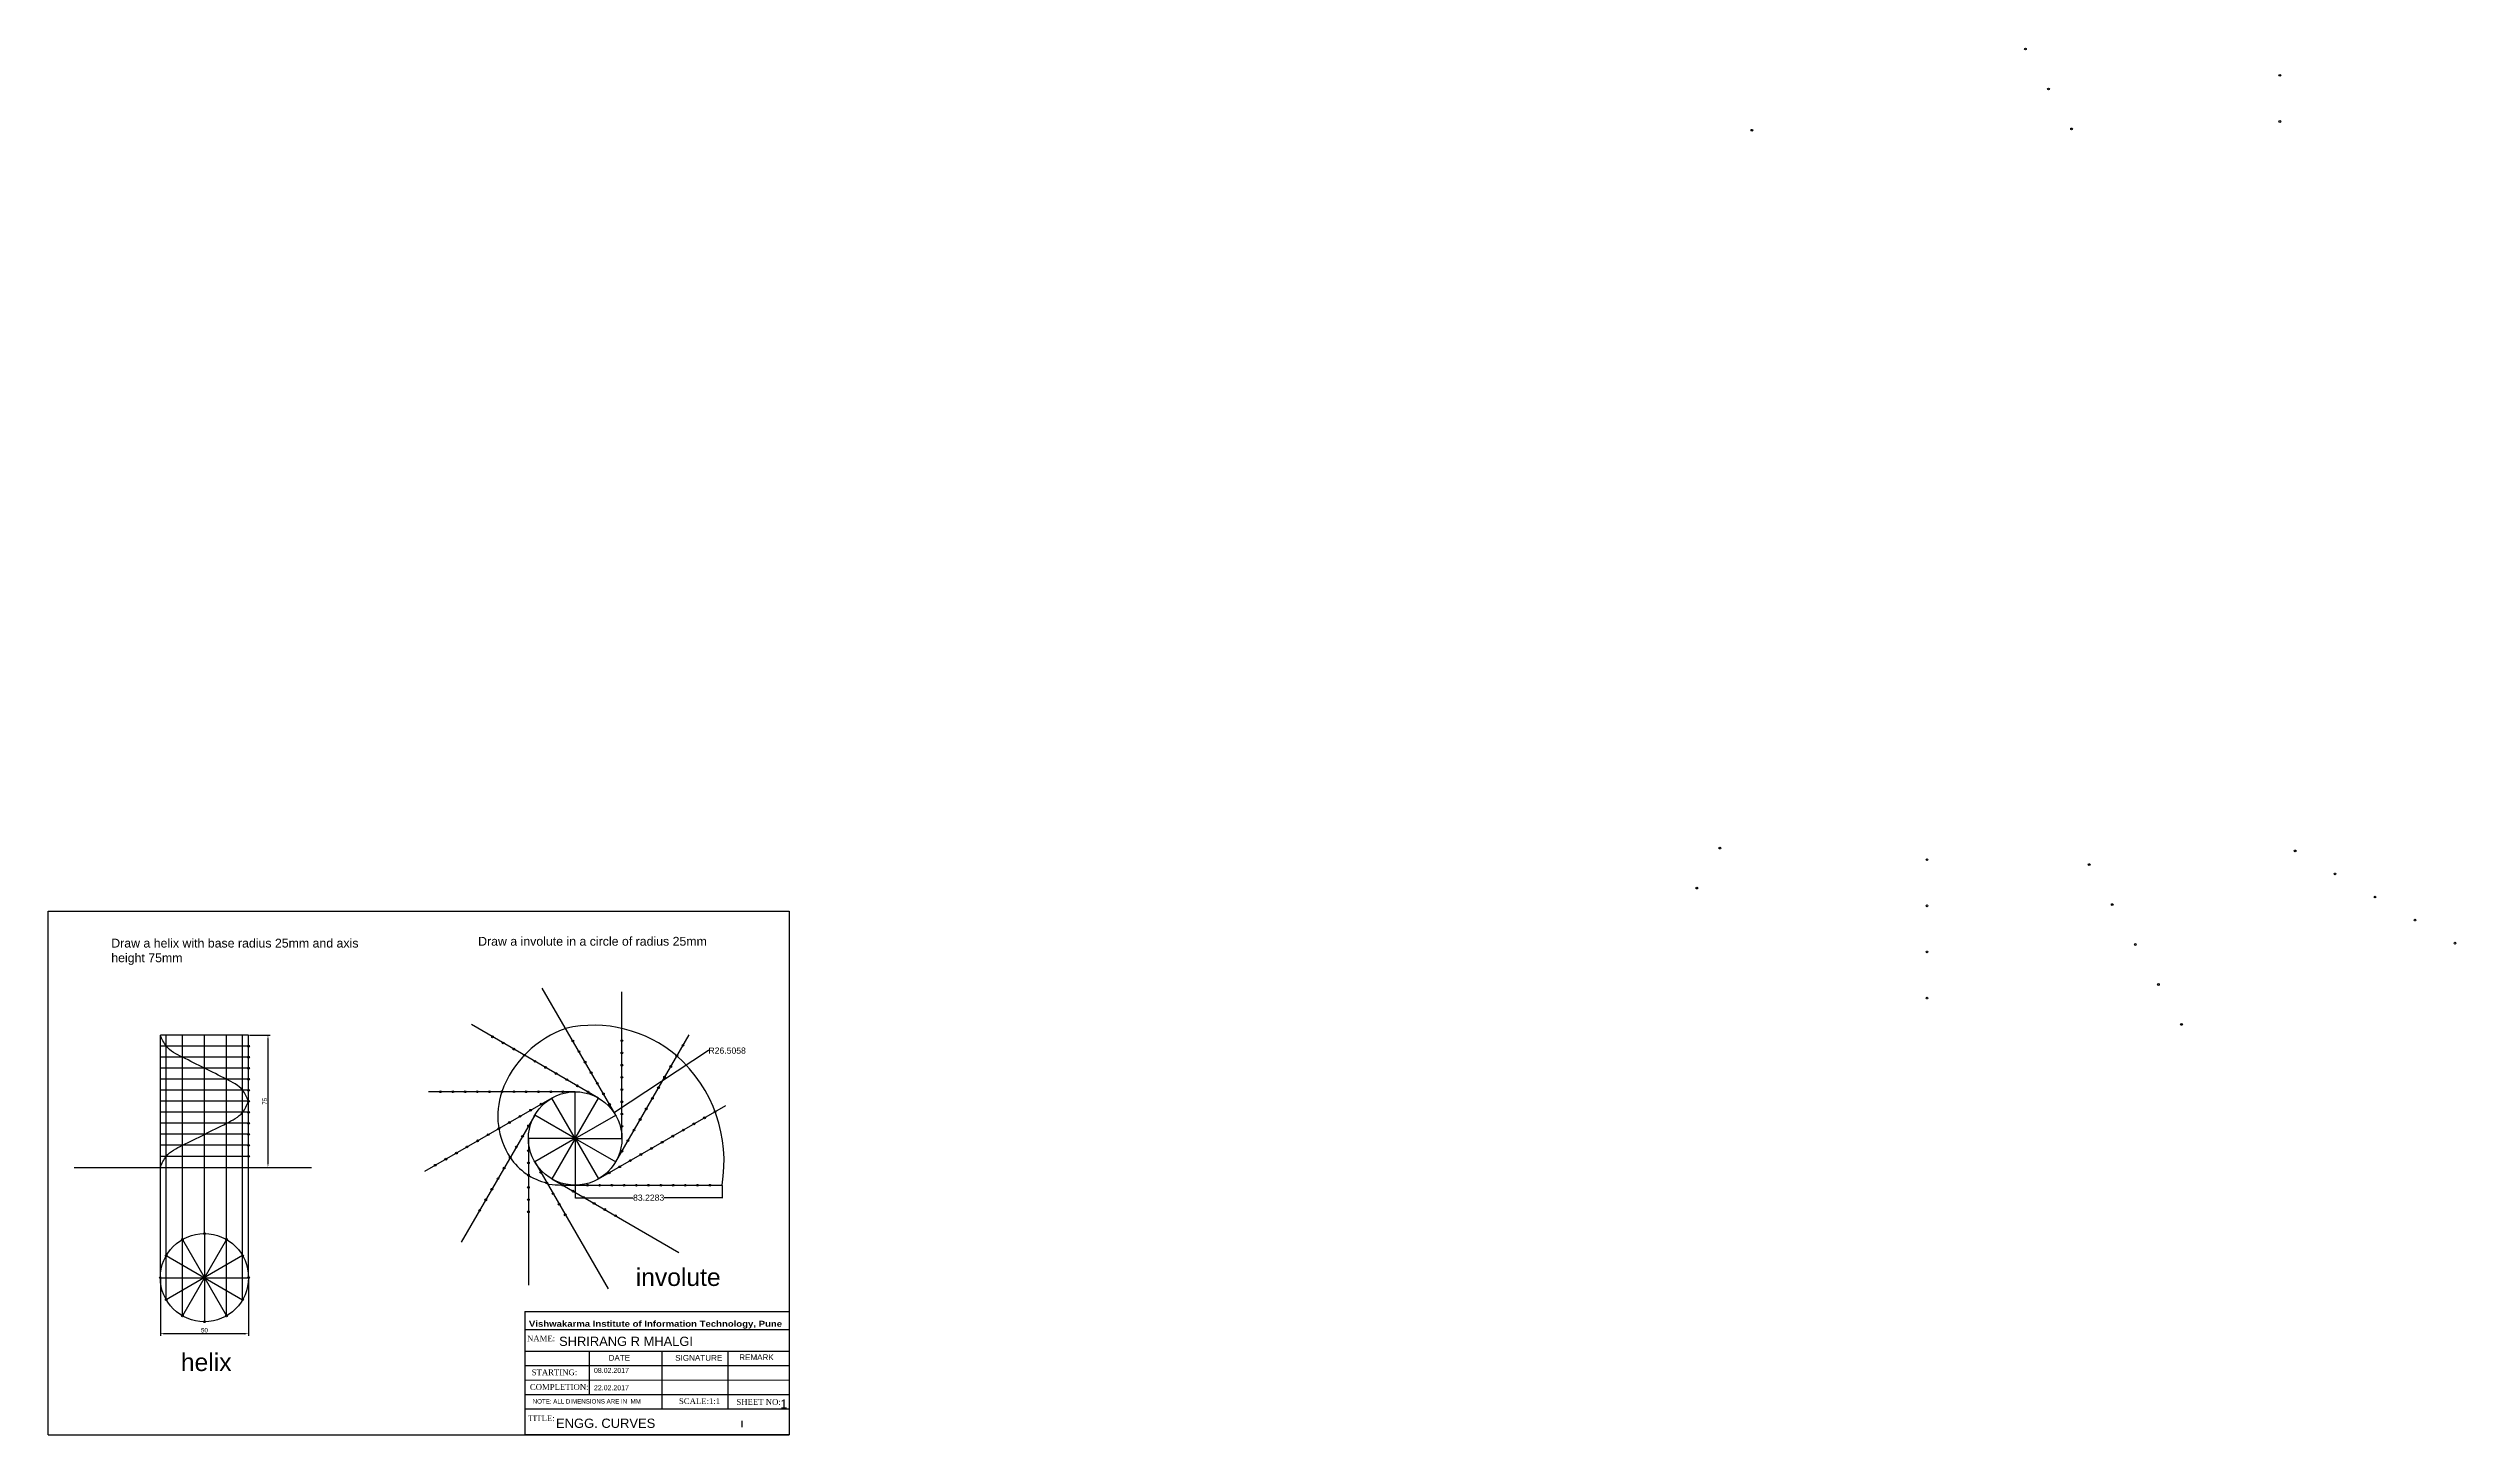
# Model space of a CAD drawing. Header units: inches. Extents: x 0 to 1365, y 0 to 787.
import ezdxf

# ---------------------------------------------------------------- set-up
doc = ezdxf.new("R2010")
doc.units = ezdxf.units.IN
doc.header["$MEASUREMENT"] = 0
doc.header["$PDMODE"] = 33
doc.styles.get("Standard").update_dxf_attribs({"font": 'arial.ttf'})
doc.dimstyles.new('ISO-25', dxfattribs={"dimtxt": 2.5, "dimasz": 2.5, "dimexe": 1.25, "dimexo": 0.625, "dimtad": 1, "dimdec": 0, "dimtxsty": 'Standard', "dimcen": 2.5, "dimadec": 0, "dimazin": 0, "dimtfac": 1, "dimtdec": 0, "dimtmove": 0, "dimatfit": 3, "dimfxl": 1, "dimarcsym": 0})
doc.dimstyles.get("Standard").update_dxf_attribs({"dimtxt": 3.5, "dimasz": 0.18, "dimexe": 0.18, "dimexo": 0.0625, "dimgap": 0.09, "dimtad": 0, "dimtih": 1, "dimtoh": 1, "dimdec": 4, "dimzin": 0, "dimdsep": 46, "dimtxsty": 'Standard', "dimcen": 0.09, "dimadec": 0, "dimazin": 0, "dimtfac": 1, "dimtdec": 4, "dimtofl": 0, "dimtmove": 0, "dimatfit": 3, "dimfxl": 1, "dimtolj": 1, "dimtzin": 0, "dimarcsym": 0})

# ---------------------------------------------------------------- blocks, each defined once
blk = doc.blocks.new('*D10')
at = {"color": 0, "lineweight": -2, "transparency": 16777216}
for p, q in [((114.2, 226.8), (125.9, 226.8)), ((124.6, 224.3), (124.6, 154.3)), ((114.2, 151.8), (125.9, 151.8))]:
    blk.add_line(p, q, dxfattribs=at)
at = {"color": 0, "transparency": 16777216}
for points in [[(124.2, 224.3), (125, 224.3), (124.6, 226.8)], [(124.2, 154.3), (125, 154.3), (124.6, 151.8)]]:
    blk.add_solid(points, dxfattribs=at)
at = {"layer": 'Defpoints', "color": 0, "transparency": 16777216}
for p in [(113.6, 226.8), (113.6, 151.8), (124.6, 151.8)]:
    blk.add_point(p, dxfattribs=at)
at = {"color": 0, "transparency": 16777216, "insert": (122.7, 189.3), "char_height": 2.5, "attachment_point": 5, "rotation": 90}
blk.add_mtext('75', dxfattribs=at)
blk = doc.blocks.new('*D11')
at = {"color": 0, "lineweight": -2, "transparency": 16777216}
for p, q in [((63.6, 88.6), (63.6, 56.2)), ((113.6, 89.5), (113.6, 56.2)), ((66.1, 57.5), (111.1, 57.5))]:
    blk.add_line(p, q, dxfattribs=at)
at = {"color": 0, "transparency": 16777216}
for points in [[(66.1, 57.9), (66.1, 57), (63.6, 57.5)], [(111.1, 57.9), (111.1, 57), (113.6, 57.5)]]:
    blk.add_solid(points, dxfattribs=at)
at = {"layer": 'Defpoints', "color": 0, "transparency": 16777216}
for p in [(63.6, 89.2), (113.6, 90.2), (113.6, 57.5)]:
    blk.add_point(p, dxfattribs=at)
at = {"color": 0, "transparency": 16777216, "insert": (88.6, 59.4), "char_height": 2.5, "attachment_point": 5}
blk.add_mtext('50', dxfattribs=at)
blk = doc.blocks.new('*D18')
at = {"color": 0, "lineweight": -2, "transparency": 16777216}
for p, q in [((374.3, 218), (321, 182.9)), ((374.5, 218), (374.3, 218)), ((298.7, 168.2), (298.8, 168.2)), ((298.8, 168.1), (298.8, 168.3))]:
    blk.add_line(p, q, dxfattribs=at)
at = {"color": 0, "transparency": 16777216}
blk.add_solid([(321, 182.9), (321, 182.8), (320.9, 182.8)], dxfattribs=at)
at = {"layer": 'Defpoints', "color": 0, "transparency": 16777216}
for p in [(320.9, 182.8), (298.8, 168.2)]:
    blk.add_point(p, dxfattribs=at)
at = {"color": 0, "transparency": 16777216, "insert": (384.9, 218), "char_height": 3.5, "attachment_point": 5}
blk.add_mtext('\\A1;R26.5058', dxfattribs=at)
blk = doc.blocks.new('*D19')
at = {"color": 0, "lineweight": -2, "transparency": 16777216}
for p, q in [((298.8, 141.6), (298.8, 134.4)), ((382, 141.6), (382, 134.4)), ((298.9, 134.6), (331.6, 134.6)), ((381.8, 134.6), (349.1, 134.6))]:
    blk.add_line(p, q, dxfattribs=at)
at = {"color": 0, "transparency": 16777216}
for points in [[(298.9, 134.6), (298.9, 134.6), (298.8, 134.6)], [(381.8, 134.6), (381.8, 134.6), (382, 134.6)]]:
    blk.add_solid(points, dxfattribs=at)
at = {"layer": 'Defpoints', "color": 0, "transparency": 16777216}
for p in [(298.8, 141.7), (382, 141.7), (382, 134.6)]:
    blk.add_point(p, dxfattribs=at)
at = {"color": 0, "transparency": 16777216, "insert": (340.4, 134.6), "char_height": 3.5, "attachment_point": 5}
blk.add_mtext('\\A1;83.2283', dxfattribs=at)

msp = doc.modelspace()

# ---------------------------------------------------------------- linework, layer by layer
for p, q in [((-0.00171, 0.08539), (-0.00171, 297.08539)), ((-0.00171, 297.08539), (419.99829, 297.08539)), ((419.99829, 297.08539), (419.99829, 0.08539)), ((63.598, 151.80626), (63.598, 226.80626)), ((113.598, 226.80626), (63.598, 226.80626)), ((66.94737, 76.74484), (66.94737, 226.80626)), ((76.098, 67.59421), (76.098, 226.80626)), ((88.598, 114.24484), (88.598, 226.80626)), ((101.098, 67.59421), (101.098, 226.80626)), ((113.598, 151.80626), (113.598, 226.80626)), ((14.74194, 151.80626), (149.30897, 151.80626)), ((63.598, 89.24484), (63.598, 151.80626)), ((113.598, 89.24484), (113.598, 151.80626)), ((76.098, 110.89548), (101.098, 67.59421)), ((101.098, 110.89548), (76.098, 67.59421)), ((88.598, 114.24484), (88.598, 64.24484)), ((66.94737, 101.74484), (110.24864, 76.74484)), ((110.24864, 101.74484), (66.94737, 76.74484)), ((63.598, 89.24484), (113.598, 89.24484)), ((270.13672, 70.08534), (270.13672, 0.08534)), ((270.13672, 70.08534), (419.99829, 70.08534)), ((-0.00171, 0.08539), (419.99829, 0.08539)), ((420.13672, 0.08534), (270.13672, 0.08534))]:
    msp.add_line(p, q)
at = {"color": 252, "true_color": 0x939598}
for p, q in [((321.70642, 181.4341), (280.09225, 253.51195)), ((325.25752, 168.18118), (325.25752, 251.40951)), ((312.0046, 191.13591), (239.92675, 232.75007)), ((321.70642, 154.92826), (363.32058, 227.00611)), ((285.49876, 191.13591), (213.42091, 149.52174)), ((298.75168, 194.68702), (215.52335, 194.68702)), ((298.75168, 168.18118), (285.49876, 191.13591)), ((298.75168, 168.18118), (298.75168, 194.68702)), ((298.75168, 168.18118), (312.0046, 191.13591)), ((275.79695, 181.4341), (234.18279, 109.35624)), ((298.75168, 168.18118), (275.79695, 181.4341)), ((298.75168, 168.18118), (321.70642, 181.4341)), ((312.0046, 145.22645), (384.08246, 186.84061)), ((298.75168, 168.18118), (272.24584, 168.18118)), ((272.24584, 168.18118), (272.24584, 84.95284)), ((298.75168, 168.18118), (275.79695, 154.92826)), ((298.75168, 168.18118), (285.49876, 145.22645)), ((298.75168, 168.18118), (325.25752, 168.18118)), ((298.75168, 168.18118), (298.75168, 141.67534)), ((298.75168, 168.18118), (312.0046, 145.22645)), ((298.75168, 168.18118), (321.70642, 154.92826)), ((275.79695, 154.92826), (317.41112, 82.8504)), ((285.49876, 145.22645), (357.57662, 103.61228)), ((298.75168, 141.67534), (381.98002, 141.67534))]:
    msp.add_line(p, q, dxfattribs=at)
at = {"transparency": 33554457}
for p, q in [((113.598, 220.55626), (63.598, 220.55626)), ((113.598, 214.30626), (63.598, 214.30626)), ((113.598, 208.05626), (63.598, 208.05626)), ((113.598, 201.80626), (63.598, 201.80626)), ((113.598, 195.55626), (63.598, 195.55626)), ((113.598, 189.30626), (63.598, 189.30626)), ((113.598, 183.05626), (63.598, 183.05626)), ((113.598, 176.80626), (63.598, 176.80626)), ((113.598, 170.55626), (63.598, 170.55626)), ((113.598, 164.30626), (63.598, 164.30626)), ((113.598, 158.05626), (63.598, 158.05626))]:
    msp.add_line(p, q, dxfattribs=at)
at = {"transparency": 33554472}
msp.add_line((101.098, 67.59421), (101.098, 226.80626), dxfattribs=at)
at = {"transparency": 33554590}
msp.add_line((110.24864, 76.74484), (110.24864, 226.80626), dxfattribs=at)
at = {"color": 7}
for p, q in [((420.13672, 59.68649), (270.13672, 59.68649)), ((420.13672, 47.40394), (270.13672, 47.40394)), ((306.61304, 47.40394), (306.61304, 22.83882)), ((347.82348, 47.40394), (347.82348, 14.65045)), ((420.13672, 39.21556), (270.13672, 39.21556)), ((420.13672, 30.97713), (270.13672, 31.02683)), ((420.13672, 22.83882), (270.13672, 22.83882)), ((420.13672, 14.65045), (270.13672, 14.65045)), ((393.15425, 8.04068), (393.15425, 4.49239))]:
    msp.add_line(p, q, dxfattribs=at)
at = {"color": 7, "true_color": 0xffffff}
msp.add_line((385.34107, 47.40394), (385.34107, 14.65045), dxfattribs=at)
at = {"color": 252, "true_color": 0x939598}
msp.add_circle((298.75168, 168.18118), 26.50584, dxfattribs=at)
msp.add_circle((88.598, 89.24484), 25)
at = {"color": 240, "true_color": 0xed1f24}
for centre, radius, start, end in [((309.28829, 159.91624), 72.4676, 49.46604118, 102.73039648), ((313.03773, 174.43022), 59.45731, 108.71150296, 160.08079094), ((303.32108, 155.34213), 79.8374, 350.14340045, 48.34463446), ((297.60493, 180.93767), 42.73939, 161.23412386, 213.40372062), ((291.05031, 177.03933), 35.12312, 213.98146434, 256.30140608), ((296.45929, 268.30678), 126.64511, 264.2661449, 270.89634465)]:
    msp.add_arc(centre, radius, start, end, dxfattribs=at)
for points in [[(113.598, 189.30626), (110.24864, 195.55626), (101.098, 201.80626), (88.598, 208.05626), (76.098, 214.30626), (66.94737, 220.55626), (63.598, 226.80626)], [(63.598, 151.80626), (66.94737, 158.05626), (76.098, 164.30626), (88.598, 170.52555), (101.098, 176.80626), (110.24864, 183.05626), (113.598, 189.30626)]]:
    msp.add_spline(points, degree=3, dxfattribs=at)
at = {"color": 252, "true_color": 0x939598}
for p in [(1120.83265, 786.09735), (1265.06344, 771.15403), (1133.91598, 763.43635), (965.79246, 740.00657), (1146.99932, 740.77535), (1265.06344, 744.98737), (947.62757, 332.87739), (1273.69043, 331.30149), (1065.06344, 326.3207), (1156.9609, 323.52138), (1296.35143, 318.21816), (934.54424, 310.21639), (1065.06344, 300.15403), (1170.04424, 300.86038), (1319.01243, 305.13483), (1341.67342, 292.05149), (1065.06344, 273.98737), (1183.12757, 278.19938), (1364.33442, 278.96816), (1065.06344, 247.8207), (1196.2109, 255.53838), (1209.29424, 232.87739), (251.93973, 225.81438), (257.94621, 222.34653), (263.9527, 218.87869), (297.43148, 223.47951), (325.25752, 223.66673), (359.85274, 220.99962), (269.95919, 215.41084), (275.96568, 211.94299), (281.97217, 208.47514), (287.97865, 205.0073), (300.89933, 217.47302), (304.36718, 211.46653), (307.83503, 205.46005), (325.25752, 216.73104), (325.25752, 209.79534), (352.91704, 208.98665), (356.38489, 214.99313), (222.45904, 194.68702), (229.39474, 194.68702), (236.33043, 194.68702), (243.26613, 194.68702), (250.20182, 194.68702), (257.13752, 194.68702), (264.07321, 194.68702), (271.00891, 194.68702), (277.9446, 194.68702), (284.8803, 194.68702), (291.81599, 194.68702), (293.98514, 201.53945), (299.99163, 198.0716), (305.99812, 194.60375), (311.30287, 199.45356), (314.77072, 193.44707), (325.25752, 202.85965), (325.25752, 195.92395), (342.5135, 190.96718), (345.98135, 196.97367), (349.44919, 202.98016), (261.47281, 177.26452), (267.4793, 180.73236), (273.48579, 184.20021), (279.49228, 187.66806), (318.23857, 187.44058), (325.25752, 188.98826), (325.25752, 182.05257), (335.5778, 178.95421), (339.04565, 184.9607), (372.06948, 179.90492), (378.07597, 183.37277), (237.44686, 163.39313), (243.45335, 166.86097), (249.45984, 170.32882), (255.46633, 173.79667), (265.39341, 163.41463), (268.86126, 169.42112), (272.32911, 175.42761), (325.25752, 175.11687), (328.64211, 166.94123), (332.10996, 172.94772), (348.04353, 166.03353), (354.05002, 169.50138), (360.05651, 172.96922), (366.06299, 176.43707), (219.4274, 152.98959), (225.43389, 156.45743), (231.44037, 159.92528), (258.45772, 151.40166), (261.92556, 157.40814), (272.24584, 161.24548), (272.24584, 154.30979), (324.01758, 152.16214), (325.17426, 160.93474), (330.02407, 155.62999), (336.03056, 159.09783), (342.03704, 162.56568), (251.52202, 139.38868), (254.98987, 145.39517), (272.24584, 147.37409), (272.24584, 140.4384), (279.2648, 148.92177), (282.73265, 142.91528), (286.2005, 136.90879), (291.50525, 141.7586), (297.51174, 138.29075), (305.68738, 141.67534), (312.62307, 141.67534), (318.01109, 148.69429), (319.55877, 141.67534), (326.49446, 141.67534), (333.43016, 141.67534), (340.36585, 141.67534), (347.30155, 141.67534), (354.23724, 141.67534), (361.17294, 141.67534), (368.10863, 141.67534), (375.04433, 141.67534), (244.58633, 127.37571), (248.05417, 133.38219), (272.24584, 133.5027), (272.24584, 126.56701), (289.66834, 130.9023), (293.13619, 124.89582), (303.51823, 134.8229), (309.52472, 131.35506), (315.5312, 127.88721), (321.53769, 124.41936)]:
    msp.add_point(p, dxfattribs=at)
for p in [(113.598, 220.55626), (113.598, 214.30626), (113.598, 208.05626), (113.598, 201.80626), (113.598, 195.55626), (113.598, 189.30626), (113.598, 183.05626), (113.598, 176.80626), (113.598, 170.55626), (113.598, 164.30626), (113.598, 158.05626), (76.098, 110.89548), (88.598, 114.24484), (101.098, 110.89548), (66.94737, 101.74484), (110.24864, 101.74484), (63.598, 89.24484), (113.598, 89.24484), (66.94737, 76.74484), (110.24864, 76.74484), (76.098, 67.59421), (88.598, 64.24484), (101.098, 67.59421)]:
    msp.add_point(p)

# ---------------------------------------------------------------- texts
at = {"color": 51, "true_color": 0xf7f281}
for s, height, p in [('SHRIRANG R MHALGI', 5.2305872, (289.62138, 50.52586)), ('ENGG. CURVES', 5.2522292, (287.9122, 4.05055))]:
    msp.add_text(s, height=height, dxfattribs=at).set_placement(p)
at = {"color": 240, "true_color": 0xed1f24}
msp.add_text('helix', height=10, dxfattribs=at).set_placement((75.22378, 36.29779))
at = {"color": 51, "true_color": 0xf8f6b0}
for s, p in [('08.02.2017', (309.38768, 35.22749)), ('22.02.2017', (309.38768, 25.38764))]:
    msp.add_text(s, height=2.837543, dxfattribs=at).set_placement(p)
at = {"color": 240, "true_color": 0xed1f24, "attachment_point": 1}
for s, width, gutter_width, insert, char_height in [('Draw a helix with base radius 25mm and axis height 75mm', 147.4234668, 25, (35.77637, 281.48497), 5), ('Draw a involute in a circle of radius 25mm', 150.9495045, 25, (243.73959, 282.53691), 5), ('involute', 16.6370906, 50, (333.0656, 94.5444), 10)]:
    msp.add_mtext_dynamic_manual_height_columns(s, width=width, gutter_width=gutter_width, heights=[0], dxfattribs=dict(at, insert=insert, char_height=char_height))
at = {"color": 7, "attachment_point": 1}
for s, insert, char_height, width in [('{\\fTimes New Roman|b0|i0|c0|p18;NAME:}', (271.45139, 56.42816), 3.2753486, 146.4562519), ('{\\fArial Black|b0|i0|c0|p34;Vishwakarma Institute of Information Technology, Pune}', (272.52997, 64.799), 3.3932628, 150.1832961), ('DATE', (317.69255, 45.41013), 3.275349, 10.791), ('SIGNATURE', (355.44429, 45.41013), 3.275349, 10.791), ('REMARK', (391.74385, 45.7391), 3.275349, 10.791), ('{\\fTimes New Roman|b0|i0|c0|p18;COMPLETION:}', (273.06644, 28.90197), 3.2753486, 10.791), ('{\\fTimes New Roman|b0|i0|c0|p18;STARTING:}', (274.08049, 37.19333), 3.2753486, 10.791), ('{\\fTimes New Roman|b0|i0|c0|p18;SCALE:1:1}', (357.57502, 20.86685), 3.2753486, 10.791), ('{\\fTimes New Roman|b0|i0|c0|p18;SHEET NO:}', (390.1684, 20.39094), 3.2753486, 36.0616299), ('{\\fTimes New Roman|b0|i0|c0|p18;TITLE:}', (272.03556, 11.15339), 3.2753486, 177.6465479)]:
    msp.add_mtext(s, dxfattribs=dict(at, insert=insert, char_height=char_height, width=width))
at = {"attachment_point": 1}
for s, insert, char_height, width in [('NOTE: ALL DIMENSIONS ARE IN  MM', (274.66179, 20.35168), 2.5, 65.06872), ('1', (415.07023, 20.16272), 5, 3.6687416)]:
    msp.add_mtext(s, dxfattribs=dict(at, insert=insert, char_height=char_height, width=width))

# ---------------------------------------------------------------- dimensions: what is measured, and where the dimension line sits
dim = msp.add_linear_dim(base=(124.61304, 151.80626), p1=(113.598, 226.80626), p2=(113.598, 151.80626), angle=90, dimstyle='ISO-25')
dim.commit()
dim.dimension.update_dxf_attribs({"geometry": '*D10', "text_midpoint": (122.71673, 189.30626)})
dim = msp.add_radius_dim(center=(298.75168, 168.18118), mpoint=(320.87875, 182.77406), dimstyle='Standard')
dim.commit()
dim.dimension.update_dxf_attribs({"geometry": '*D18', "text_midpoint": (384.87931, 218.00972), "dimtype": 164})
for base, p1, p2, dimstyle, picture, middle in [((381.98002, 134.58759), (298.75168, 141.67534), (381.98002, 141.67534), 'Standard', '*D19', (340.36585, 134.58759)), ((113.598, 57.46105), (63.598, 89.24484), (113.598, 90.15542), 'ISO-25', '*D11', (88.598, 59.36249))]:
    dim = msp.add_linear_dim(base=base, p1=p1, p2=p2, dimstyle=dimstyle)
    dim.commit()
    dim.dimension.update_dxf_attribs({"geometry": picture, "text_midpoint": middle})

doc.saveas('drawing.dxf')
